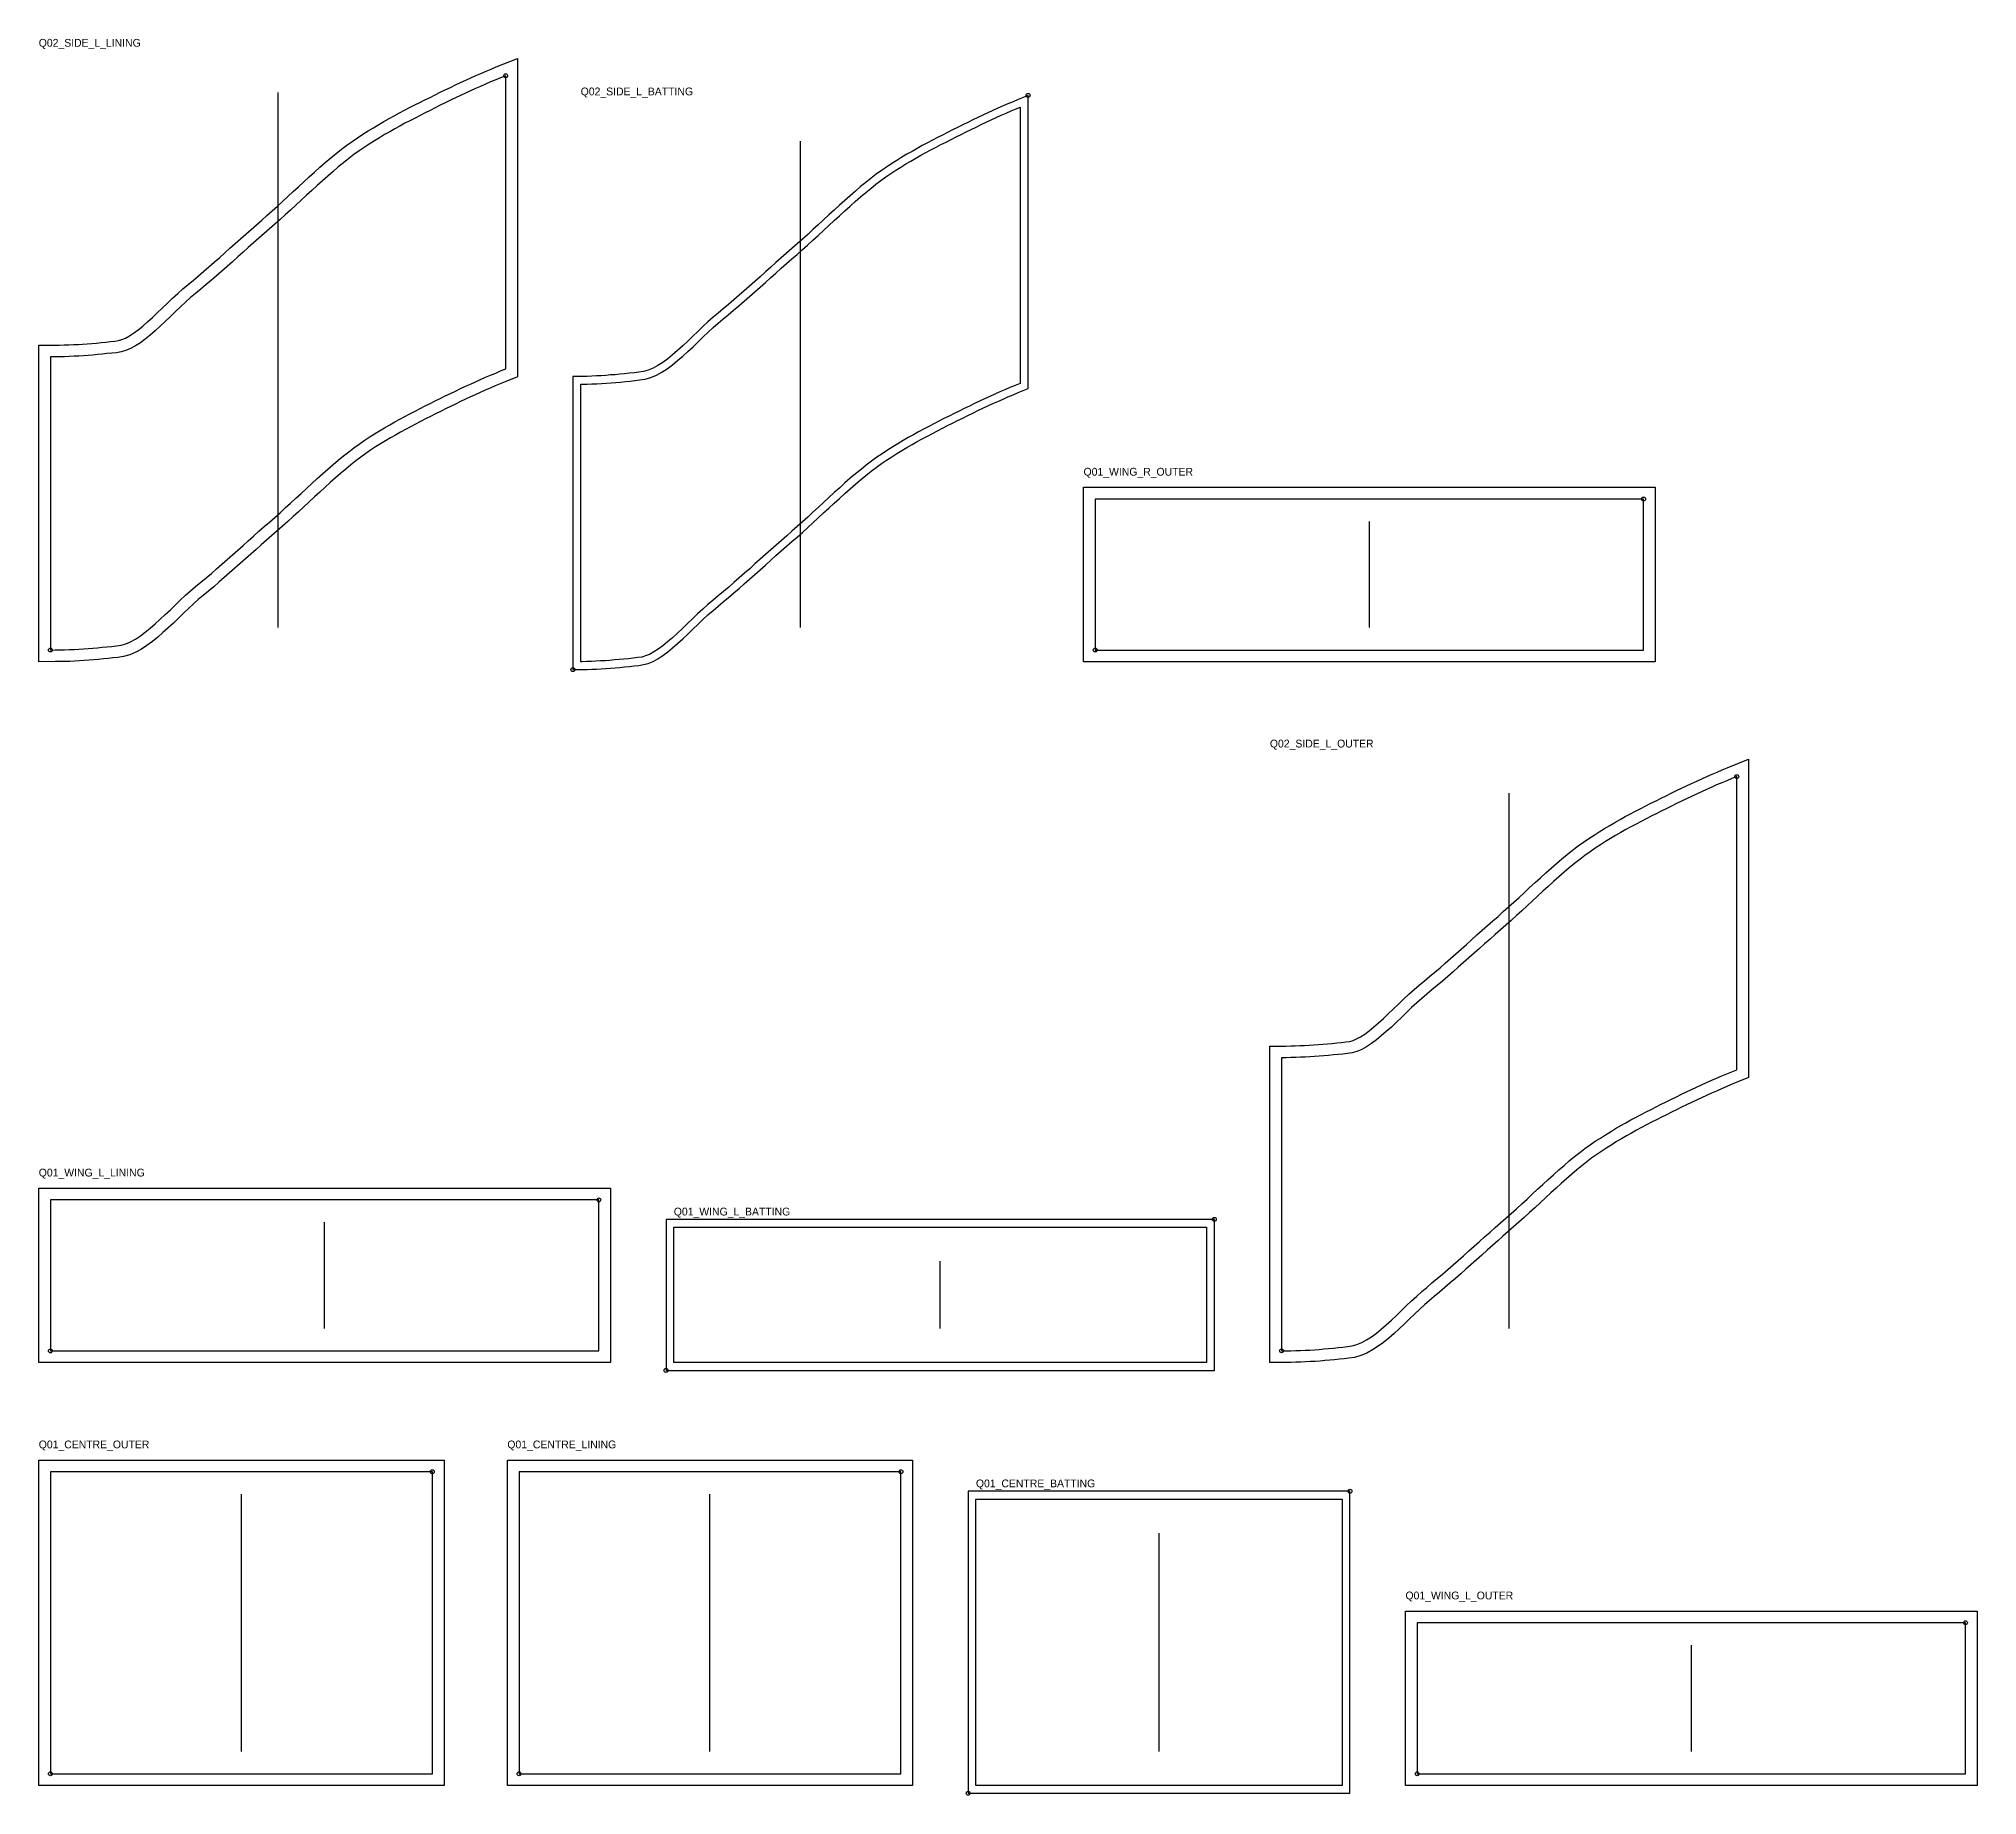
# Model space of a CAD drawing. Header units: millimetres. Extents: x -10 to 2074, y -10 to 7427.
# Drawn here: x 0 to 1990, y -10 to 1793 of the extents above; entities that cross this region are included whole.
import ezdxf

# ---------------------------------------------------------------- set-up
doc = ezdxf.new("R2010")
doc.units = ezdxf.units.MM
for name, color, linetype in [('CUT', 1, 'Continuous'), ('GRAIN', 3, 'Continuous'), ('NOTCH', 2, 'Continuous'), ('SEAM', 5, 'Continuous'), ('TEXT', 7, 'Continuous')]:
    doc.layers.add(name, color=color, linetype=linetype)

msp = doc.modelspace()

# ---------------------------------------------------------------- texts
at = {"layer": 'TEXT'}
for s, p in [('Q02_SIDE_L_LINING', (0, 1784.5)), ('Q02_SIDE_L_BATTING', (556.4, 1734.6)), ('Q01_WING_R_OUTER', (1072.7, 1344.3)), ('Q02_SIDE_L_OUTER', (1264, 1065.3)), ('Q01_WING_L_LINING', (0, 625)), ('Q01_WING_L_BATTING', (652, 585)), ('Q01_CENTRE_OUTER', (0, 346)), ('Q01_CENTRE_LINING', (481.1, 346)), ('Q01_CENTRE_BATTING', (962.2, 306)), ('Q01_WING_L_OUTER', (1403.2, 191))]:
    msp.add_text(s, height=8, dxfattribs=at).set_placement(p)

# ---------------------------------------------------------------- linework, layer by layer
at = {"layer": 'CUT'}
for points in [[(0, 1153.3), (0, 1478.1), (16.7, 1478.2), (21.4, 1478.3), (26.1, 1478.4), (30.9, 1478.6), (35.6, 1478.8), (40.3, 1479), (45, 1479.3), (49.8, 1479.7), (54.5, 1480), (59.3, 1480.4), (64, 1480.9), (68.8, 1481.4), (73.5, 1481.9), (78.2, 1482.4), (82, 1483), (85.4, 1483.9), (89.1, 1485.5), (93.1, 1487.7), (97.4, 1490.5), (102, 1493.9), (106.7, 1497.7), (111.6, 1502), (116.6, 1506.5), (121.7, 1511.3), (126.8, 1516.2), (132.1, 1521.3), (137.3, 1526.3), (142.7, 1531.2), (148, 1536), (153.3, 1540.5), (158.7, 1545), (164, 1549.4), (169.4, 1554), (174.7, 1558.6), (180.1, 1563.3), (185.5, 1568), (190.9, 1572.8), (196.3, 1577.6), (201.7, 1582.4), (207.1, 1587.3), (212.6, 1592.1), (218, 1597), (223.5, 1601.8), (228.9, 1606.6), (234.3, 1611.3), (239.7, 1616), (245, 1620.9), (250.4, 1625.8), (255.8, 1630.8), (261.3, 1635.8), (266.8, 1640.8), (272.2, 1645.9), (277.7, 1650.9), (283.2, 1655.9), (288.7, 1660.8), (294.2, 1665.6), (299.8, 1670.3), (305.3, 1674.8), (310.8, 1679.2), (316.4, 1683.4), (321.9, 1687.4), (327.4, 1691.1), (332.8, 1694.7), (338.2, 1698.1), (343.6, 1701.4), (349, 1704.6), (354.3, 1707.7), (359.6, 1710.7), (365, 1713.6), (370.2, 1716.5), (375.5, 1719.3), (380.8, 1722), (386, 1724.7), (391.3, 1727.3), (396.5, 1729.9), (401.7, 1732.5), (406.9, 1735.1), (412.1, 1737.7), (417.3, 1740.3), (422.6, 1742.8), (427.8, 1745.3), (433.1, 1747.7), (438.3, 1750.1), (443.5, 1752.5), (448.7, 1754.8), (454, 1757.1), (459.2, 1759.3), (464.4, 1761.5), (469.7, 1763.7), (491.4, 1772.5), (491.4, 1445.8), (478.8, 1440.7), (473.7, 1438.6), (468.6, 1436.4), (463.5, 1434.2), (458.4, 1432), (453.3, 1429.7), (448.2, 1427.4), (443.1, 1425.1), (438, 1422.7), (432.9, 1420.3), (427.8, 1417.8), (422.7, 1415.3), (417.5, 1412.8), (412.4, 1410.2), (407.2, 1407.6), (402.1, 1405.1), (396.9, 1402.5), (391.8, 1399.8), (386.7, 1397.2), (381.5, 1394.5), (376.4, 1391.7), (371.3, 1388.9), (366.2, 1386), (361.1, 1383.1), (356, 1380), (350.9, 1376.9), (345.8, 1373.7), (340.7, 1370.3), (335.7, 1366.9), (330.6, 1363.3), (325.5, 1359.4), (320.4, 1355.3), (315.2, 1351), (309.9, 1346.5), (304.6, 1341.9), (299.2, 1337.2), (293.9, 1332.3), (288.5, 1327.4), (283, 1322.4), (277.6, 1317.3), (272.1, 1312.3), (266.6, 1307.2), (261.1, 1302.2), (255.6, 1297.3), (250.1, 1292.4), (244.7, 1287.7), (239.3, 1283), (233.9, 1278.2), (228.5, 1273.4), (223.1, 1268.6), (217.7, 1263.7), (212.3, 1258.9), (206.8, 1254), (201.4, 1249.2), (195.9, 1244.4), (190.5, 1239.6), (185, 1234.9), (179.6, 1230.3), (174.1, 1225.7), (168.7, 1221.3), (163.8, 1217.1), (158.8, 1212.7), (153.8, 1208), (148.6, 1203.1), (143.4, 1198.1), (138.2, 1193), (132.9, 1188.1), (127.5, 1183.2), (122.1, 1178.5), (116.7, 1174.1), (111.1, 1170), (105.4, 1166.3), (99.5, 1163), (93.4, 1160.4), (87, 1158.6), (81.2, 1157.8), (76.2, 1157.2), (71.3, 1156.7), (66.4, 1156.2), (61.4, 1155.7), (56.5, 1155.3), (51.6, 1154.9), (46.6, 1154.5), (41.7, 1154.2), (36.8, 1154), (31.8, 1153.7), (26.9, 1153.6), (21.9, 1153.4), (17, 1153.4)], [(556.4, 1153.3), (556.4, 1438.1), (558.2, 1438.1), (563.1, 1438.3), (568, 1438.4), (572.9, 1438.6), (577.8, 1438.9), (582.7, 1439.2), (587.6, 1439.6), (592.5, 1440), (597.4, 1440.4), (602.3, 1440.9), (607.2, 1441.4), (612.1, 1441.9), (617.1, 1442.5), (622.6, 1443.2), (628.4, 1444.9), (634.2, 1447.3), (639.7, 1450.4), (645.2, 1453.9), (650.6, 1457.9), (655.9, 1462.3), (661.2, 1466.9), (666.5, 1471.7), (671.8, 1476.6), (677, 1481.6), (682.2, 1486.6), (687.4, 1491.6), (692.5, 1496.3), (697.5, 1500.8), (702.5, 1505), (707.9, 1509.5), (713.3, 1514), (718.8, 1518.7), (724.2, 1523.4), (729.6, 1528.1), (735.1, 1532.9), (740.5, 1537.7), (746, 1542.5), (751.4, 1547.4), (756.8, 1552.2), (762.2, 1557.1), (767.7, 1561.9), (773.1, 1566.7), (778.5, 1571.4), (783.9, 1576.1), (789.3, 1581), (794.8, 1585.9), (800.3, 1590.9), (805.8, 1595.9), (811.2, 1601), (816.7, 1606), (822.1, 1611), (827.5, 1616), (832.9, 1620.8), (838.3, 1625.6), (843.6, 1630.3), (849, 1634.8), (854.2, 1639.1), (859.4, 1643.3), (864.6, 1647.2), (869.8, 1650.9), (874.9, 1654.4), (880, 1657.7), (885.2, 1661), (890.3, 1664.2), (895.5, 1667.2), (900.6, 1670.2), (905.7, 1673.1), (910.9, 1675.9), (916, 1678.7), (921.2, 1681.4), (926.3, 1684.1), (931.5, 1686.7), (936.6, 1689.3), (941.8, 1691.9), (947, 1694.5), (952.1, 1697.1), (957.3, 1699.6), (962.4, 1702.1), (967.6, 1704.6), (972.7, 1707), (977.8, 1709.4), (982.9, 1711.8), (988.1, 1714.1), (993.2, 1716.4), (998.3, 1718.6), (1003.4, 1720.8), (1007.7, 1722.6), (1007.7, 1439.1), (1007.5, 1439), (1002.3, 1436.9), (997.1, 1434.7), (991.9, 1432.4), (986.7, 1430.2), (981.5, 1427.8), (976.3, 1425.5), (971.1, 1423.1), (965.9, 1420.7), (960.7, 1418.2), (955.5, 1415.7), (950.2, 1413.1), (945, 1410.6), (939.8, 1408), (934.6, 1405.4), (929.4, 1402.8), (924.2, 1400.1), (919, 1397.5), (913.7, 1394.8), (908.5, 1392), (903.2, 1389.1), (898, 1386.2), (892.7, 1383.3), (887.4, 1380.2), (882, 1377), (876.7, 1373.7), (871.4, 1370.4), (866, 1366.8), (860.6, 1363.2), (855.1, 1359.2), (849.6, 1355.1), (844.2, 1350.7), (838.7, 1346.2), (833.2, 1341.6), (827.7, 1336.8), (822.3, 1331.9), (816.8, 1327), (811.3, 1322), (805.8, 1316.9), (800.4, 1311.9), (794.9, 1306.8), (789.5, 1301.8), (784.1, 1296.9), (778.7, 1292.1), (773.3, 1287.3), (767.9, 1282.6), (762.5, 1277.8), (757, 1273), (751.6, 1268.2), (746.2, 1263.3), (740.7, 1258.5), (735.3, 1253.7), (729.9, 1248.8), (724.5, 1244.1), (719.1, 1239.3), (713.7, 1234.6), (708.4, 1230), (703, 1225.4), (697.7, 1220.9), (692.3, 1216.5), (687, 1212), (681.7, 1207.3), (676.4, 1202.4), (671.2, 1197.4), (666, 1192.4), (660.8, 1187.4), (655.7, 1182.6), (650.6, 1178), (645.6, 1173.7), (640.8, 1169.7), (636, 1166.3), (631.5, 1163.3), (627.2, 1160.9), (623.1, 1159.2), (619.2, 1158.1), (615, 1157.5), (610.3, 1157), (605.5, 1156.4), (600.8, 1155.9), (596, 1155.5), (591.2, 1155.1), (586.4, 1154.7), (581.7, 1154.4), (576.9, 1154.1), (572.1, 1153.8), (567.4, 1153.6), (562.6, 1153.4), (557.9, 1153.3)], [(1072.7, 1153.3), (1072.7, 1332.3), (1659.7, 1332.3), (1659.7, 1153.3)], [(1264, 434), (1264, 758.8), (1280.7, 758.9), (1285.4, 759), (1290.1, 759.1), (1294.8, 759.3), (1299.6, 759.5), (1304.3, 759.8), (1309, 760.1), (1313.8, 760.4), (1318.5, 760.8), (1323.2, 761.2), (1328, 761.6), (1332.7, 762.1), (1337.5, 762.6), (1342.1, 763.2), (1346, 763.7), (1349.4, 764.7), (1353, 766.2), (1357.1, 768.4), (1361.4, 771.2), (1365.9, 774.6), (1370.7, 778.5), (1375.6, 782.7), (1380.6, 787.2), (1385.6, 792), (1390.8, 797), (1396, 802), (1401.3, 807), (1406.6, 812), (1412, 816.8), (1417.3, 821.3), (1422.7, 825.7), (1428, 830.2), (1433.4, 834.7), (1438.7, 839.3), (1444.1, 844), (1449.5, 848.8), (1454.9, 853.5), (1460.3, 858.3), (1465.7, 863.2), (1471.1, 868), (1476.6, 872.9), (1482, 877.7), (1487.4, 882.5), (1492.9, 887.3), (1498.3, 892), (1503.6, 896.8), (1509, 901.6), (1514.4, 906.5), (1519.8, 911.5), (1525.3, 916.5), (1530.7, 921.6), (1536.2, 926.6), (1541.7, 931.6), (1547.2, 936.6), (1552.7, 941.5), (1558.2, 946.3), (1563.7, 951), (1569.3, 955.5), (1574.8, 959.9), (1580.4, 964.2), (1585.9, 968.1), (1591.4, 971.9), (1596.8, 975.4), (1602.2, 978.8), (1607.6, 982.1), (1613, 985.3), (1618.3, 988.4), (1623.6, 991.4), (1628.9, 994.4), (1634.2, 997.2), (1639.5, 1000), (1644.8, 1002.7), (1650, 1005.4), (1655.2, 1008.1), (1660.5, 1010.7), (1665.7, 1013.3), (1670.9, 1015.8), (1676.1, 1018.4), (1681.3, 1021), (1686.6, 1023.5), (1691.8, 1026), (1697, 1028.4), (1702.3, 1030.8), (1707.5, 1033.2), (1712.7, 1035.5), (1718, 1037.8), (1723.2, 1040.1), (1728.4, 1042.3), (1733.6, 1044.4), (1755.3, 1053.3), (1755.3, 726.5), (1742.8, 721.4), (1737.7, 719.3), (1732.6, 717.1), (1727.5, 715), (1722.4, 712.7), (1717.3, 710.5), (1712.2, 708.2), (1707.1, 705.8), (1702, 703.4), (1696.9, 701), (1691.8, 698.6), (1686.7, 696.1), (1681.5, 693.5), (1676.4, 690.9), (1671.2, 688.4), (1666, 685.8), (1660.9, 683.2), (1655.8, 680.6), (1650.6, 677.9), (1645.5, 675.2), (1640.4, 672.5), (1635.3, 669.6), (1630.2, 666.8), (1625.1, 663.8), (1620, 660.8), (1614.9, 657.6), (1609.8, 654.4), (1604.7, 651.1), (1599.7, 647.6), (1594.6, 644), (1589.5, 640.1), (1584.4, 636.1), (1579.1, 631.8), (1573.9, 627.3), (1568.6, 622.7), (1563.2, 617.9), (1557.8, 613), (1552.4, 608.1), (1547, 603.1), (1541.6, 598.1), (1536.1, 593), (1530.6, 588), (1525.1, 583), (1519.6, 578), (1514.1, 573.2), (1508.7, 568.4), (1503.3, 563.7), (1497.9, 558.9), (1492.5, 554.1), (1487.1, 549.3), (1481.7, 544.4), (1476.2, 539.6), (1470.8, 534.8), (1465.3, 529.9), (1459.9, 525.1), (1454.4, 520.4), (1449, 515.7), (1443.5, 511), (1438.1, 506.4), (1432.7, 502), (1427.8, 497.8), (1422.8, 493.4), (1417.8, 488.7), (1412.6, 483.8), (1407.4, 478.8), (1402.2, 473.8), (1396.8, 468.8), (1391.5, 463.9), (1386.1, 459.2), (1380.6, 454.8), (1375.1, 450.7), (1369.4, 447), (1363.5, 443.8), (1357.4, 441.2), (1351, 439.4), (1345.2, 438.5), (1340.2, 438), (1335.3, 437.4), (1330.3, 436.9), (1325.4, 436.4), (1320.5, 436), (1315.6, 435.6), (1310.6, 435.3), (1305.7, 435), (1300.7, 434.7), (1295.8, 434.5), (1290.8, 434.3), (1285.9, 434.2), (1280.9, 434.1)], [(0, 434), (0, 613), (587, 613), (587, 434)], [(652, 434), (652, 573), (1199, 573), (1199, 434)], [(0, 0), (0, 334), (416.1, 334), (416.1, 0)], [(481.1, 0), (481.1, 334), (897.2, 334), (897.2, 0)], [(962.2, 0), (962.2, 294), (1338.2, 294), (1338.2, 0)], [(1403.2, 0), (1403.2, 179), (1990.2, 179), (1990.2, 0)]]:
    msp.add_lwpolyline(points, close=True, dxfattribs=at)
at = {"layer": 'GRAIN'}
for p, q in [((245.7, 1188.3), (245.7, 1737.5)), ((782, 1188.3), (782, 1687.6)), ((1366.2, 1188.3), (1366.2, 1297.3)), ((1509.7, 469), (1509.7, 1018.3)), ((293.5, 469), (293.5, 578)), ((925.5, 469), (925.5, 538)), ((208, 35), (208, 299)), ((689.1, 35), (689.1, 299)), ((1150.2, 35), (1150.2, 259)), ((1696.7, 35), (1696.7, 144))]:
    msp.add_line(p, q, dxfattribs=at)
at = {"layer": 'NOTCH'}
for centre in [(479.4, 1754.7), (1015.7, 1734.6), (1647.7, 1320.3), (12, 1165.3), (1084.7, 1165.3), (548.4, 1145.2), (1743.3, 1035.4), (575, 601), (1207, 581), (12, 446), (1276, 446.1), (644, 426), (404.1, 322), (885.2, 322), (1346.2, 302), (1978.2, 167), (12, 12), (493.1, 12), (1415.2, 12), (954.2, -8)]:
    msp.add_circle(centre, 2, dxfattribs=at)
at = {"layer": 'SEAM'}
for points in [[(12, 1165.3), (16.8, 1165.4), (21.7, 1165.4), (26.5, 1165.6), (31.3, 1165.7), (36.2, 1165.9), (41, 1166.2), (45.8, 1166.5), (50.7, 1166.9), (55.5, 1167.2), (60.3, 1167.7), (65.2, 1168.1), (70, 1168.6), (74.9, 1169.1), (79.7, 1169.7), (84.5, 1170.4), (89.4, 1171.8), (94.3, 1173.9), (99.3, 1176.6), (104.3, 1179.8), (109.3, 1183.6), (114.4, 1187.7), (119.5, 1192.2), (124.7, 1196.9), (129.9, 1201.8), (135.1, 1206.7), (140.4, 1211.7), (145.6, 1216.7), (150.8, 1221.5), (155.9, 1226.1), (161, 1230.5), (166.4, 1234.9), (171.8, 1239.4), (177.2, 1244), (182.6, 1248.7), (188, 1253.4), (193.4, 1258.2), (198.8, 1263), (204.3, 1267.8), (209.7, 1272.7), (215.1, 1277.5), (220.6, 1282.3), (226, 1287.2), (231.4, 1292), (236.8, 1296.7), (242.2, 1301.4), (247.7, 1306.2), (253.1, 1311.1), (258.5, 1316.1), (264, 1321.1), (269.4, 1326.1), (274.9, 1331.2), (280.3, 1336.2), (285.8, 1341.2), (291.2, 1346.1), (296.7, 1350.9), (302.1, 1355.6), (307.5, 1360.2), (312.8, 1364.7), (318.2, 1368.9), (323.5, 1372.9), (328.8, 1376.7), (334.1, 1380.3), (339.3, 1383.8), (344.6, 1387.1), (349.8, 1390.3), (355.1, 1393.4), (360.3, 1396.5), (365.5, 1399.4), (370.7, 1402.3), (375.9, 1405.1), (381.1, 1407.8), (386.3, 1410.5), (391.5, 1413.2), (396.7, 1415.8), (401.8, 1418.4), (407, 1421), (412.2, 1423.5), (417.4, 1426.1), (422.6, 1428.6), (427.7, 1431.1), (432.9, 1433.6), (438.1, 1436), (443.3, 1438.3), (448.4, 1440.7), (453.6, 1443), (458.8, 1445.2), (463.9, 1447.5), (469.1, 1449.6), (474.2, 1451.8), (479.4, 1453.9), (479.4, 1754.7), (474.2, 1752.6), (469.1, 1750.5), (463.9, 1748.3), (458.8, 1746.1), (453.6, 1743.8), (448.4, 1741.5), (443.3, 1739.2), (438.1, 1736.8), (432.9, 1734.4), (427.7, 1731.9), (422.6, 1729.5), (417.4, 1726.9), (412.2, 1724.4), (407, 1721.8), (401.8, 1719.2), (396.7, 1716.6), (391.5, 1714), (386.3, 1711.3), (381.1, 1708.6), (375.9, 1705.9), (370.7, 1703.1), (365.5, 1700.2), (360.3, 1697.3), (355.1, 1694.3), (349.8, 1691.1), (344.6, 1687.9), (339.3, 1684.6), (334.1, 1681.2), (328.8, 1677.6), (323.5, 1673.8), (318.2, 1669.7), (312.8, 1665.5), (307.5, 1661.1), (302.1, 1656.5), (296.7, 1651.8), (291.2, 1646.9), (285.8, 1642), (280.3, 1637), (274.9, 1632), (269.4, 1627), (264, 1621.9), (258.5, 1616.9), (253.1, 1612), (247.7, 1607.1), (242.2, 1602.3), (236.8, 1597.6), (231.4, 1592.8), (226, 1588), (220.6, 1583.2), (215.1, 1578.3), (209.7, 1573.5), (204.3, 1568.7), (198.8, 1563.8), (193.4, 1559), (188, 1554.3), (182.6, 1549.5), (177.2, 1544.9), (171.8, 1540.3), (166.4, 1535.8), (161, 1531.3), (155.9, 1527), (150.8, 1522.4), (145.6, 1517.5), (140.4, 1512.6), (135.1, 1507.6), (129.9, 1502.6), (124.7, 1497.7), (119.5, 1493), (114.4, 1488.5), (109.3, 1484.4), (104.3, 1480.7), (99.3, 1477.4), (94.3, 1474.7), (89.4, 1472.6), (84.5, 1471.2), (79.7, 1470.5), (74.9, 1470), (70, 1469.5), (65.2, 1469), (60.3, 1468.5), (55.5, 1468.1), (50.7, 1467.7), (45.8, 1467.3), (41, 1467), (36.2, 1466.8), (31.3, 1466.6), (26.5, 1466.4), (21.7, 1466.3), (16.8, 1466.2), (12, 1466.2)], [(548.4, 1145.2), (553.2, 1145.2), (558, 1145.3), (562.9, 1145.4), (567.7, 1145.6), (572.5, 1145.8), (577.4, 1146.1), (582.2, 1146.4), (587, 1146.7), (591.9, 1147.1), (596.7, 1147.5), (601.5, 1148), (606.4, 1148.5), (611.2, 1149), (616.1, 1149.6), (620.9, 1150.3), (625.8, 1151.6), (630.7, 1153.7), (635.6, 1156.4), (640.6, 1159.7), (645.7, 1163.4), (650.8, 1167.6), (655.9, 1172), (661.1, 1176.7), (666.3, 1181.6), (671.5, 1186.6), (676.7, 1191.6), (681.9, 1196.6), (687.1, 1201.4), (692.3, 1206), (697.4, 1210.3), (702.8, 1214.8), (708.2, 1219.3), (713.6, 1223.9), (719, 1228.6), (724.4, 1233.3), (729.8, 1238.1), (735.2, 1242.9), (740.6, 1247.7), (746.1, 1252.5), (751.5, 1257.4), (756.9, 1262.2), (762.3, 1267), (767.8, 1271.8), (773.2, 1276.6), (778.6, 1281.3), (784, 1286.1), (789.5, 1291), (794.9, 1295.9), (800.3, 1301), (805.8, 1306), (811.3, 1311), (816.7, 1316.1), (822.2, 1321), (827.6, 1326), (833, 1330.8), (838.4, 1335.5), (843.8, 1340.1), (849.2, 1344.5), (854.5, 1348.8), (859.9, 1352.8), (865.2, 1356.6), (870.4, 1360.2), (875.7, 1363.6), (881, 1367), (886.2, 1370.2), (891.4, 1373.3), (896.6, 1376.3), (901.9, 1379.3), (907.1, 1382.1), (912.3, 1384.9), (917.5, 1387.7), (922.7, 1390.4), (927.8, 1393), (933, 1395.6), (938.2, 1398.2), (943.4, 1400.8), (948.6, 1403.4), (953.8, 1406), (958.9, 1408.5), (964.1, 1411), (969.3, 1413.4), (974.5, 1415.8), (979.6, 1418.2), (984.8, 1420.5), (990, 1422.8), (995.1, 1425.1), (1000.3, 1427.3), (1005.4, 1429.5), (1010.6, 1431.6), (1015.7, 1433.7), (1015.7, 1734.6), (1010.6, 1732.5), (1005.4, 1730.3), (1000.3, 1728.1), (995.1, 1725.9), (990, 1723.7), (984.8, 1721.4), (979.6, 1719), (974.5, 1716.7), (969.3, 1714.3), (964.1, 1711.8), (958.9, 1709.3), (953.8, 1706.8), (948.6, 1704.2), (943.4, 1701.6), (938.2, 1699.1), (933, 1696.5), (927.8, 1693.9), (922.7, 1691.2), (917.5, 1688.5), (912.3, 1685.8), (907.1, 1683), (901.9, 1680.1), (896.6, 1677.1), (891.4, 1674.1), (886.2, 1671), (881, 1667.8), (875.7, 1664.5), (870.4, 1661), (865.2, 1657.4), (859.9, 1653.6), (854.5, 1649.6), (849.2, 1645.3), (843.8, 1640.9), (838.4, 1636.3), (833, 1631.6), (827.6, 1626.8), (822.2, 1621.9), (816.7, 1616.9), (811.3, 1611.9), (805.8, 1606.8), (800.3, 1601.8), (794.9, 1596.8), (789.5, 1591.8), (784, 1586.9), (778.6, 1582.1), (773.2, 1577.4), (767.8, 1572.7), (762.3, 1567.9), (756.9, 1563), (751.5, 1558.2), (746.1, 1553.4), (740.6, 1548.5), (735.2, 1543.7), (729.8, 1538.9), (724.4, 1534.1), (719, 1529.4), (713.6, 1524.7), (708.2, 1520.1), (702.8, 1515.6), (697.4, 1511.2), (692.3, 1506.8), (687.1, 1502.2), (681.9, 1497.4), (676.7, 1492.4), (671.5, 1487.4), (666.3, 1482.4), (661.1, 1477.6), (655.9, 1472.8), (650.8, 1468.4), (645.7, 1464.2), (640.6, 1460.5), (635.6, 1457.3), (630.7, 1454.5), (625.8, 1452.5), (620.9, 1451.1), (616.1, 1450.4), (611.2, 1449.8), (606.4, 1449.3), (601.5, 1448.8), (596.7, 1448.4), (591.9, 1447.9), (587, 1447.6), (582.2, 1447.2), (577.4, 1446.9), (572.5, 1446.6), (567.7, 1446.4), (562.9, 1446.2), (558, 1446.1), (553.2, 1446), (548.4, 1446)], [(1084.7, 1165.3), (1089.6, 1165.3), (1094.4, 1165.3), (1099.2, 1165.3), (1104.1, 1165.3), (1108.9, 1165.3), (1113.8, 1165.3), (1118.6, 1165.3), (1123.4, 1165.3), (1128.3, 1165.3), (1133.1, 1165.3), (1138, 1165.3), (1142.9, 1165.3), (1147.7, 1165.3), (1152.6, 1165.3), (1157.5, 1165.3), (1162.6, 1165.3), (1167.9, 1165.3), (1173.5, 1165.3), (1179.5, 1165.3), (1185.8, 1165.3), (1192.3, 1165.3), (1199.1, 1165.3), (1206.1, 1165.3), (1213.3, 1165.3), (1220.5, 1165.3), (1227.7, 1165.3), (1234.9, 1165.3), (1242, 1165.3), (1248.9, 1165.3), (1255.6, 1165.3), (1262.6, 1165.3), (1269.6, 1165.3), (1276.7, 1165.3), (1283.9, 1165.3), (1291.1, 1165.3), (1298.3, 1165.3), (1305.5, 1165.3), (1312.8, 1165.3), (1320, 1165.3), (1327.3, 1165.3), (1334.6, 1165.3), (1341.8, 1165.3), (1349.1, 1165.3), (1356.3, 1165.3), (1363.5, 1165.3), (1370.7, 1165.3), (1378, 1165.3), (1385.4, 1165.3), (1392.8, 1165.3), (1400.2, 1165.3), (1407.6, 1165.3), (1415.1, 1165.3), (1422.4, 1165.3), (1429.8, 1165.3), (1437, 1165.3), (1444.2, 1165.3), (1451.3, 1165.3), (1458.3, 1165.3), (1465.1, 1165.3), (1471.8, 1165.3), (1478.3, 1165.3), (1484.7, 1165.3), (1491, 1165.3), (1497.2, 1165.3), (1503.3, 1165.3), (1509.4, 1165.3), (1515.4, 1165.3), (1521.4, 1165.3), (1527.4, 1165.3), (1533.3, 1165.3), (1539.2, 1165.3), (1545, 1165.3), (1550.8, 1165.3), (1556.6, 1165.3), (1562.4, 1165.3), (1568.2, 1165.3), (1574, 1165.3), (1579.8, 1165.3), (1585.6, 1165.3), (1591.3, 1165.3), (1597, 1165.3), (1602.7, 1165.3), (1608.4, 1165.3), (1614.1, 1165.3), (1619.7, 1165.3), (1625.4, 1165.3), (1631, 1165.3), (1636.6, 1165.3), (1642.2, 1165.3), (1647.7, 1165.3), (1647.7, 1320.3), (1642.2, 1320.3), (1636.6, 1320.3), (1631, 1320.3), (1625.4, 1320.3), (1619.7, 1320.3), (1614.1, 1320.3), (1608.4, 1320.3), (1602.7, 1320.3), (1597, 1320.3), (1591.3, 1320.3), (1585.6, 1320.3), (1579.8, 1320.3), (1574, 1320.3), (1568.2, 1320.3), (1562.4, 1320.3), (1556.6, 1320.3), (1550.8, 1320.3), (1545, 1320.3), (1539.2, 1320.3), (1533.3, 1320.3), (1527.4, 1320.3), (1521.4, 1320.3), (1515.4, 1320.3), (1509.4, 1320.3), (1503.3, 1320.3), (1497.2, 1320.3), (1491, 1320.3), (1484.7, 1320.3), (1478.3, 1320.3), (1471.8, 1320.3), (1465.1, 1320.3), (1458.3, 1320.3), (1451.3, 1320.3), (1444.2, 1320.3), (1437, 1320.3), (1429.8, 1320.3), (1422.4, 1320.3), (1415.1, 1320.3), (1407.6, 1320.3), (1400.2, 1320.3), (1392.8, 1320.3), (1385.4, 1320.3), (1378, 1320.3), (1370.7, 1320.3), (1363.5, 1320.3), (1356.3, 1320.3), (1349.1, 1320.3), (1341.8, 1320.3), (1334.6, 1320.3), (1327.3, 1320.3), (1320, 1320.3), (1312.8, 1320.3), (1305.5, 1320.3), (1298.3, 1320.3), (1291.1, 1320.3), (1283.9, 1320.3), (1276.7, 1320.3), (1269.6, 1320.3), (1262.6, 1320.3), (1255.6, 1320.3), (1248.9, 1320.3), (1242, 1320.3), (1234.9, 1320.3), (1227.7, 1320.3), (1220.5, 1320.3), (1213.3, 1320.3), (1206.1, 1320.3), (1199.1, 1320.3), (1192.3, 1320.3), (1185.8, 1320.3), (1179.5, 1320.3), (1173.5, 1320.3), (1167.9, 1320.3), (1162.6, 1320.3), (1157.5, 1320.3), (1152.6, 1320.3), (1147.7, 1320.3), (1142.9, 1320.3), (1138, 1320.3), (1133.1, 1320.3), (1128.3, 1320.3), (1123.4, 1320.3), (1118.6, 1320.3), (1113.8, 1320.3), (1108.9, 1320.3), (1104.1, 1320.3), (1099.2, 1320.3), (1094.4, 1320.3), (1089.6, 1320.3), (1084.7, 1320.3)], [(1276, 446.1), (1280.8, 446.1), (1285.6, 446.2), (1290.5, 446.3), (1295.3, 446.5), (1300.1, 446.7), (1305, 446.9), (1309.8, 447.2), (1314.7, 447.6), (1319.5, 448), (1324.3, 448.4), (1329.2, 448.9), (1334, 449.4), (1338.8, 449.9), (1343.7, 450.4), (1348.5, 451.1), (1353.4, 452.5), (1358.3, 454.6), (1363.2, 457.3), (1368.2, 460.6), (1373.3, 464.3), (1378.4, 468.4), (1383.5, 472.9), (1388.7, 477.6), (1393.9, 482.5), (1399.1, 487.5), (1404.3, 492.5), (1409.5, 497.4), (1414.7, 502.3), (1419.9, 506.9), (1425, 511.2), (1430.4, 515.7), (1435.8, 520.2), (1441.2, 524.8), (1446.6, 529.4), (1452, 534.2), (1457.4, 538.9), (1462.8, 543.7), (1468.3, 548.6), (1473.7, 553.4), (1479.1, 558.2), (1484.5, 563.1), (1490, 567.9), (1495.4, 572.7), (1500.8, 577.5), (1506.2, 582.2), (1511.6, 587), (1517.1, 591.9), (1522.5, 596.8), (1528, 601.8), (1533.4, 606.9), (1538.9, 611.9), (1544.3, 616.9), (1549.8, 621.9), (1555.2, 626.8), (1560.6, 631.7), (1566, 636.4), (1571.4, 641), (1576.8, 645.4), (1582.2, 649.6), (1587.5, 653.7), (1592.8, 657.5), (1598.1, 661.1), (1603.3, 664.5), (1608.6, 667.8), (1613.8, 671), (1619, 674.2), (1624.3, 677.2), (1629.5, 680.1), (1634.7, 683), (1639.9, 685.8), (1645.1, 688.5), (1650.3, 691.2), (1655.5, 693.9), (1660.6, 696.5), (1665.8, 699.1), (1671, 701.7), (1676.2, 704.3), (1681.4, 706.8), (1686.6, 709.4), (1691.7, 711.8), (1696.9, 714.3), (1702.1, 716.7), (1707.2, 719.1), (1712.4, 721.4), (1717.6, 723.7), (1722.7, 726), (1727.9, 728.2), (1733, 730.4), (1738.2, 732.5), (1743.3, 734.6), (1743.3, 1035.4), (1738.2, 1033.3), (1733, 1031.2), (1727.9, 1029), (1722.7, 1026.8), (1717.6, 1024.5), (1712.4, 1022.2), (1707.2, 1019.9), (1702.1, 1017.5), (1696.9, 1015.1), (1691.7, 1012.7), (1686.6, 1010.2), (1681.4, 1007.7), (1676.2, 1005.1), (1671, 1002.5), (1665.8, 999.9), (1660.6, 997.3), (1655.5, 994.7), (1650.3, 992.1), (1645.1, 989.4), (1639.9, 986.6), (1634.7, 983.8), (1629.5, 981), (1624.3, 978), (1619, 975), (1613.8, 971.9), (1608.6, 968.7), (1603.3, 965.3), (1598.1, 961.9), (1592.8, 958.3), (1587.5, 954.5), (1582.2, 950.5), (1576.8, 946.2), (1571.4, 941.8), (1566, 937.2), (1560.6, 932.5), (1555.2, 927.7), (1549.8, 922.7), (1544.3, 917.8), (1538.9, 912.7), (1533.4, 907.7), (1528, 902.7), (1522.5, 897.7), (1517.1, 892.7), (1511.6, 887.8), (1506.2, 883), (1500.8, 878.3), (1495.4, 873.5), (1490, 868.7), (1484.5, 863.9), (1479.1, 859.1), (1473.7, 854.2), (1468.3, 849.4), (1462.8, 844.6), (1457.4, 839.8), (1452, 835), (1446.6, 830.3), (1441.2, 825.6), (1435.8, 821), (1430.4, 816.5), (1425, 812), (1419.9, 807.7), (1414.7, 803.1), (1409.5, 798.3), (1404.3, 793.3), (1399.1, 788.3), (1393.9, 783.3), (1388.7, 778.4), (1383.5, 773.7), (1378.4, 769.3), (1373.3, 765.1), (1368.2, 761.4), (1363.2, 758.1), (1358.3, 755.4), (1353.4, 753.3), (1348.5, 752), (1343.7, 751.3), (1338.8, 750.7), (1334, 750.2), (1329.2, 749.7), (1324.3, 749.2), (1319.5, 748.8), (1314.7, 748.4), (1309.8, 748.1), (1305, 747.8), (1300.1, 747.5), (1295.3, 747.3), (1290.5, 747.1), (1285.6, 747), (1280.8, 746.9), (1276, 746.9)], [(12, 446), (16.8, 446), (21.7, 446), (26.5, 446), (31.3, 446), (36.2, 446), (41, 446), (45.9, 446), (50.7, 446), (55.6, 446), (60.4, 446), (65.3, 446), (70.1, 446), (75, 446), (79.9, 446), (84.8, 446), (89.8, 446), (95.1, 446), (100.8, 446), (106.8, 446), (113, 446), (119.6, 446), (126.4, 446), (133.4, 446), (140.5, 446), (147.8, 446), (155, 446), (162.2, 446), (169.3, 446), (176.2, 446), (182.9, 446), (189.9, 446), (196.9, 446), (204, 446), (211.1, 446), (218.3, 446), (225.5, 446), (232.8, 446), (240, 446), (247.3, 446), (254.6, 446), (261.9, 446), (269.1, 446), (276.4, 446), (283.6, 446), (290.8, 446), (298, 446), (305.3, 446), (312.7, 446), (320.1, 446), (327.5, 446), (334.9, 446), (342.3, 446), (349.7, 446), (357, 446), (364.3, 446), (371.5, 446), (378.6, 446), (385.5, 446), (392.4, 446), (399, 446), (405.6, 446), (411.9, 446), (418.2, 446), (424.4, 446), (430.6, 446), (436.7, 446), (442.7, 446), (448.7, 446), (454.6, 446), (460.5, 446), (466.4, 446), (472.3, 446), (478.1, 446), (483.9, 446), (489.7, 446), (495.5, 446), (501.3, 446), (507.1, 446), (512.8, 446), (518.6, 446), (524.3, 446), (530, 446), (535.7, 446), (541.4, 446), (547, 446), (552.6, 446), (558.3, 446), (563.9, 446), (569.4, 446), (575, 446), (575, 601), (569.4, 601), (563.9, 601), (558.3, 601), (552.6, 601), (547, 601), (541.4, 601), (535.7, 601), (530, 601), (524.3, 601), (518.6, 601), (512.8, 601), (507.1, 601), (501.3, 601), (495.5, 601), (489.7, 601), (483.9, 601), (478.1, 601), (472.3, 601), (466.4, 601), (460.5, 601), (454.6, 601), (448.7, 601), (442.7, 601), (436.7, 601), (430.6, 601), (424.4, 601), (418.2, 601), (411.9, 601), (405.6, 601), (399, 601), (392.4, 601), (385.5, 601), (378.6, 601), (371.5, 601), (364.3, 601), (357, 601), (349.7, 601), (342.3, 601), (334.9, 601), (327.5, 601), (320.1, 601), (312.7, 601), (305.3, 601), (298, 601), (290.8, 601), (283.6, 601), (276.4, 601), (269.1, 601), (261.9, 601), (254.6, 601), (247.3, 601), (240, 601), (232.8, 601), (225.5, 601), (218.3, 601), (211.1, 601), (204, 601), (196.9, 601), (189.9, 601), (182.9, 601), (176.2, 601), (169.3, 601), (162.2, 601), (155, 601), (147.8, 601), (140.5, 601), (133.4, 601), (126.4, 601), (119.6, 601), (113, 601), (106.8, 601), (100.8, 601), (95.1, 601), (89.8, 601), (84.8, 601), (79.9, 601), (75, 601), (70.1, 601), (65.3, 601), (60.4, 601), (55.6, 601), (50.7, 601), (45.9, 601), (41, 601), (36.2, 601), (31.3, 601), (26.5, 601), (21.7, 601), (16.8, 601), (12, 601)], [(644, 426), (648.8, 426), (653.7, 426), (658.5, 426), (663.3, 426), (668.2, 426), (673, 426), (677.9, 426), (682.7, 426), (687.6, 426), (692.4, 426), (697.3, 426), (702.1, 426), (707, 426), (711.9, 426), (716.8, 426), (721.8, 426), (727.1, 426), (732.8, 426), (738.7, 426), (745, 426), (751.6, 426), (758.4, 426), (765.4, 426), (772.5, 426), (779.7, 426), (787, 426), (794.2, 426), (801.3, 426), (808.2, 426), (814.9, 426), (821.9, 426), (828.9, 426), (836, 426), (843.1, 426), (850.3, 426), (857.5, 426), (864.8, 426), (872, 426), (879.3, 426), (886.6, 426), (893.9, 426), (901.1, 426), (908.3, 426), (915.6, 426), (922.7, 426), (930, 426), (937.3, 426), (944.7, 426), (952.1, 426), (959.5, 426), (966.9, 426), (974.3, 426), (981.7, 426), (989, 426), (996.3, 426), (1003.5, 426), (1010.6, 426), (1017.5, 426), (1024.3, 426), (1031, 426), (1037.6, 426), (1043.9, 426), (1050.2, 426), (1056.4, 426), (1062.6, 426), (1068.7, 426), (1074.7, 426), (1080.7, 426), (1086.6, 426), (1092.5, 426), (1098.4, 426), (1104.3, 426), (1110.1, 426), (1115.9, 426), (1121.7, 426), (1127.5, 426), (1133.3, 426), (1139.1, 426), (1144.8, 426), (1150.6, 426), (1156.3, 426), (1162, 426), (1167.7, 426), (1173.4, 426), (1179, 426), (1184.6, 426), (1190.2, 426), (1195.8, 426), (1201.4, 426), (1207, 426), (1207, 581), (1201.4, 581), (1195.8, 581), (1190.2, 581), (1184.6, 581), (1179, 581), (1173.4, 581), (1167.7, 581), (1162, 581), (1156.3, 581), (1150.6, 581), (1144.8, 581), (1139.1, 581), (1133.3, 581), (1127.5, 581), (1121.7, 581), (1115.9, 581), (1110.1, 581), (1104.3, 581), (1098.4, 581), (1092.5, 581), (1086.6, 581), (1080.7, 581), (1074.7, 581), (1068.7, 581), (1062.6, 581), (1056.4, 581), (1050.2, 581), (1043.9, 581), (1037.6, 581), (1031, 581), (1024.3, 581), (1017.5, 581), (1010.6, 581), (1003.5, 581), (996.3, 581), (989, 581), (981.7, 581), (974.3, 581), (966.9, 581), (959.5, 581), (952.1, 581), (944.7, 581), (937.3, 581), (930, 581), (922.7, 581), (915.6, 581), (908.3, 581), (901.1, 581), (893.9, 581), (886.6, 581), (879.3, 581), (872, 581), (864.8, 581), (857.5, 581), (850.3, 581), (843.1, 581), (836, 581), (828.9, 581), (821.9, 581), (814.9, 581), (808.2, 581), (801.3, 581), (794.2, 581), (787, 581), (779.7, 581), (772.5, 581), (765.4, 581), (758.4, 581), (751.6, 581), (745, 581), (738.7, 581), (732.8, 581), (727.1, 581), (721.8, 581), (716.8, 581), (711.9, 581), (707, 581), (702.1, 581), (697.3, 581), (692.4, 581), (687.6, 581), (682.7, 581), (677.9, 581), (673, 581), (668.2, 581), (663.3, 581), (658.5, 581), (653.7, 581), (648.8, 581), (644, 581)], [(12, 12), (19, 12), (26, 12), (33.1, 12), (40.2, 12), (47.4, 12), (54.6, 12), (61.9, 12), (69.1, 12), (76.4, 12), (83.7, 12), (90.9, 12), (98.2, 12), (105.4, 12), (112.7, 12), (119.8, 12), (127.1, 12), (134.4, 12), (141.7, 12), (149.2, 12), (156.6, 12), (164, 12), (171.4, 12), (178.8, 12), (186.1, 12), (193.4, 12), (200.6, 12), (207.6, 12), (214.6, 12), (221.4, 12), (228.1, 12), (234.6, 12), (241, 12), (247.3, 12), (253.5, 12), (259.7, 12), (265.8, 12), (271.8, 12), (277.8, 12), (283.7, 12), (289.6, 12), (295.5, 12), (301.4, 12), (307.2, 12), (313, 12), (318.8, 12), (324.6, 12), (330.4, 12), (336.2, 12), (341.9, 12), (347.7, 12), (353.4, 12), (359.1, 12), (364.8, 12), (370.4, 12), (376.1, 12), (381.7, 12), (387.3, 12), (392.9, 12), (398.5, 12), (404.1, 12), (404.1, 322), (398.5, 322), (392.9, 322), (387.3, 322), (381.7, 322), (376.1, 322), (370.4, 322), (364.8, 322), (359.1, 322), (353.4, 322), (347.7, 322), (341.9, 322), (336.2, 322), (330.4, 322), (324.6, 322), (318.8, 322), (313, 322), (307.2, 322), (301.4, 322), (295.5, 322), (289.6, 322), (283.7, 322), (277.8, 322), (271.8, 322), (265.8, 322), (259.7, 322), (253.5, 322), (247.3, 322), (241, 322), (234.6, 322), (228.1, 322), (221.4, 322), (214.6, 322), (207.6, 322), (200.6, 322), (193.4, 322), (186.1, 322), (178.8, 322), (171.4, 322), (164, 322), (156.6, 322), (149.2, 322), (141.7, 322), (134.4, 322), (127.1, 322), (119.8, 322), (112.7, 322), (105.4, 322), (98.2, 322), (90.9, 322), (83.7, 322), (76.4, 322), (69.1, 322), (61.9, 322), (54.6, 322), (47.4, 322), (40.2, 322), (33.1, 322), (26, 322), (19, 322), (12, 322)], [(493.1, 12), (500, 12), (507.1, 12), (514.2, 12), (521.3, 12), (528.5, 12), (535.7, 12), (542.9, 12), (550.2, 12), (557.5, 12), (564.8, 12), (572, 12), (579.3, 12), (586.5, 12), (593.7, 12), (600.9, 12), (608.2, 12), (615.5, 12), (622.8, 12), (630.2, 12), (637.7, 12), (645.1, 12), (652.5, 12), (659.9, 12), (667.2, 12), (674.5, 12), (681.7, 12), (688.7, 12), (695.7, 12), (702.5, 12), (709.2, 12), (715.7, 12), (722.1, 12), (728.4, 12), (734.6, 12), (740.7, 12), (746.8, 12), (752.9, 12), (758.9, 12), (764.8, 12), (770.7, 12), (776.6, 12), (782.4, 12), (788.3, 12), (794.1, 12), (799.9, 12), (805.7, 12), (811.4, 12), (817.2, 12), (823, 12), (828.7, 12), (834.5, 12), (840.2, 12), (845.9, 12), (851.5, 12), (857.2, 12), (862.8, 12), (868.4, 12), (874, 12), (879.6, 12), (885.2, 12), (885.2, 322), (879.6, 322), (874, 322), (868.4, 322), (862.8, 322), (857.2, 322), (851.5, 322), (845.9, 322), (840.2, 322), (834.5, 322), (828.7, 322), (823, 322), (817.2, 322), (811.4, 322), (805.7, 322), (799.9, 322), (794.1, 322), (788.3, 322), (782.4, 322), (776.6, 322), (770.7, 322), (764.8, 322), (758.9, 322), (752.9, 322), (746.8, 322), (740.7, 322), (734.6, 322), (728.4, 322), (722.1, 322), (715.7, 322), (709.2, 322), (702.5, 322), (695.7, 322), (688.7, 322), (681.7, 322), (674.5, 322), (667.2, 322), (659.9, 322), (652.5, 322), (645.1, 322), (637.7, 322), (630.2, 322), (622.8, 322), (615.5, 322), (608.2, 322), (600.9, 322), (593.7, 322), (586.5, 322), (579.3, 322), (572, 322), (564.8, 322), (557.5, 322), (550.2, 322), (542.9, 322), (535.7, 322), (528.5, 322), (521.3, 322), (514.2, 322), (507.1, 322), (500, 322), (493.1, 322)], [(954.2, -8), (961.1, -8), (968.2, -8), (975.2, -8), (982.4, -8), (989.6, -8), (996.8, -8), (1004, -8), (1011.3, -8), (1018.6, -8), (1025.8, -8), (1033.1, -8), (1040.4, -8), (1047.6, -8), (1054.8, -8), (1062, -8), (1069.2, -8), (1076.5, -8), (1083.9, -8), (1091.3, -8), (1098.7, -8), (1106.2, -8), (1113.6, -8), (1121, -8), (1128.3, -8), (1135.5, -8), (1142.7, -8), (1149.8, -8), (1156.8, -8), (1163.6, -8), (1170.3, -8), (1176.8, -8), (1183.2, -8), (1189.5, -8), (1195.7, -8), (1201.8, -8), (1207.9, -8), (1213.9, -8), (1219.9, -8), (1225.9, -8), (1231.8, -8), (1237.7, -8), (1243.5, -8), (1249.3, -8), (1255.2, -8), (1260.9, -8), (1266.7, -8), (1272.5, -8), (1278.3, -8), (1284.1, -8), (1289.8, -8), (1295.5, -8), (1301.2, -8), (1306.9, -8), (1312.6, -8), (1318.3, -8), (1323.9, -8), (1329.5, -8), (1335.1, -8), (1340.7, -8), (1346.2, -8), (1346.2, 302), (1340.7, 302), (1335.1, 302), (1329.5, 302), (1323.9, 302), (1318.3, 302), (1312.6, 302), (1306.9, 302), (1301.2, 302), (1295.5, 302), (1289.8, 302), (1284.1, 302), (1278.3, 302), (1272.5, 302), (1266.7, 302), (1260.9, 302), (1255.2, 302), (1249.3, 302), (1243.5, 302), (1237.7, 302), (1231.8, 302), (1225.9, 302), (1219.9, 302), (1213.9, 302), (1207.9, 302), (1201.8, 302), (1195.7, 302), (1189.5, 302), (1183.2, 302), (1176.8, 302), (1170.3, 302), (1163.6, 302), (1156.8, 302), (1149.8, 302), (1142.7, 302), (1135.5, 302), (1128.3, 302), (1121, 302), (1113.6, 302), (1106.2, 302), (1098.7, 302), (1091.3, 302), (1083.9, 302), (1076.5, 302), (1069.2, 302), (1062, 302), (1054.8, 302), (1047.6, 302), (1040.4, 302), (1033.1, 302), (1025.8, 302), (1018.6, 302), (1011.3, 302), (1004, 302), (996.8, 302), (989.6, 302), (982.4, 302), (975.2, 302), (968.2, 302), (961.1, 302), (954.2, 302)], [(1415.2, 12), (1420.1, 12), (1424.9, 12), (1429.7, 12), (1434.6, 12), (1439.4, 12), (1444.3, 12), (1449.1, 12), (1453.9, 12), (1458.8, 12), (1463.6, 12), (1468.5, 12), (1473.4, 12), (1478.2, 12), (1483.1, 12), (1488, 12), (1493.1, 12), (1498.4, 12), (1504, 12), (1510, 12), (1516.3, 12), (1522.8, 12), (1529.6, 12), (1536.6, 12), (1543.8, 12), (1551, 12), (1558.2, 12), (1565.4, 12), (1572.5, 12), (1579.4, 12), (1586.1, 12), (1593.1, 12), (1600.1, 12), (1607.2, 12), (1614.4, 12), (1621.6, 12), (1628.8, 12), (1636, 12), (1643.3, 12), (1650.5, 12), (1657.8, 12), (1665.1, 12), (1672.4, 12), (1679.6, 12), (1686.8, 12), (1694, 12), (1701.2, 12), (1708.5, 12), (1715.9, 12), (1723.3, 12), (1730.7, 12), (1738.2, 12), (1745.6, 12), (1752.9, 12), (1760.3, 12), (1767.5, 12), (1774.7, 12), (1781.8, 12), (1788.8, 12), (1795.6, 12), (1802.3, 12), (1808.8, 12), (1815.2, 12), (1821.5, 12), (1827.7, 12), (1833.8, 12), (1839.9, 12), (1845.9, 12), (1851.9, 12), (1857.9, 12), (1863.8, 12), (1869.7, 12), (1875.5, 12), (1881.3, 12), (1887.1, 12), (1892.9, 12), (1898.7, 12), (1904.5, 12), (1910.3, 12), (1916.1, 12), (1921.8, 12), (1927.5, 12), (1933.2, 12), (1938.9, 12), (1944.6, 12), (1950.2, 12), (1955.9, 12), (1961.5, 12), (1967.1, 12), (1972.7, 12), (1978.2, 12), (1978.2, 167), (1972.7, 167), (1967.1, 167), (1961.5, 167), (1955.9, 167), (1950.2, 167), (1944.6, 167), (1938.9, 167), (1933.2, 167), (1927.5, 167), (1921.8, 167), (1916.1, 167), (1910.3, 167), (1904.5, 167), (1898.7, 167), (1892.9, 167), (1887.1, 167), (1881.3, 167), (1875.5, 167), (1869.7, 167), (1863.8, 167), (1857.9, 167), (1851.9, 167), (1845.9, 167), (1839.9, 167), (1833.8, 167), (1827.7, 167), (1821.5, 167), (1815.2, 167), (1808.8, 167), (1802.3, 167), (1795.6, 167), (1788.8, 167), (1781.8, 167), (1774.7, 167), (1767.5, 167), (1760.3, 167), (1752.9, 167), (1745.6, 167), (1738.2, 167), (1730.7, 167), (1723.3, 167), (1715.9, 167), (1708.5, 167), (1701.2, 167), (1694, 167), (1686.8, 167), (1679.6, 167), (1672.4, 167), (1665.1, 167), (1657.8, 167), (1650.5, 167), (1643.3, 167), (1636, 167), (1628.8, 167), (1621.6, 167), (1614.4, 167), (1607.2, 167), (1600.1, 167), (1593.1, 167), (1586.1, 167), (1579.4, 167), (1572.5, 167), (1565.4, 167), (1558.2, 167), (1551, 167), (1543.8, 167), (1536.6, 167), (1529.6, 167), (1522.8, 167), (1516.3, 167), (1510, 167), (1504, 167), (1498.4, 167), (1493.1, 167), (1488, 167), (1483.1, 167), (1478.2, 167), (1473.4, 167), (1468.5, 167), (1463.6, 167), (1458.8, 167), (1453.9, 167), (1449.1, 167), (1444.3, 167), (1439.4, 167), (1434.6, 167), (1429.7, 167), (1424.9, 167), (1420.1, 167), (1415.2, 167)]]:
    msp.add_lwpolyline(points, close=True, dxfattribs=at)

msp.set_redraw_order([(e.dxf.handle, doc.entitydb.next_handle()) for e in msp.query("TEXT MTEXT ATTDEF DIMENSION ARC_DIMENSION")])  # texts and dimensions are drawn at this point

doc.saveas('drawing.dxf')
